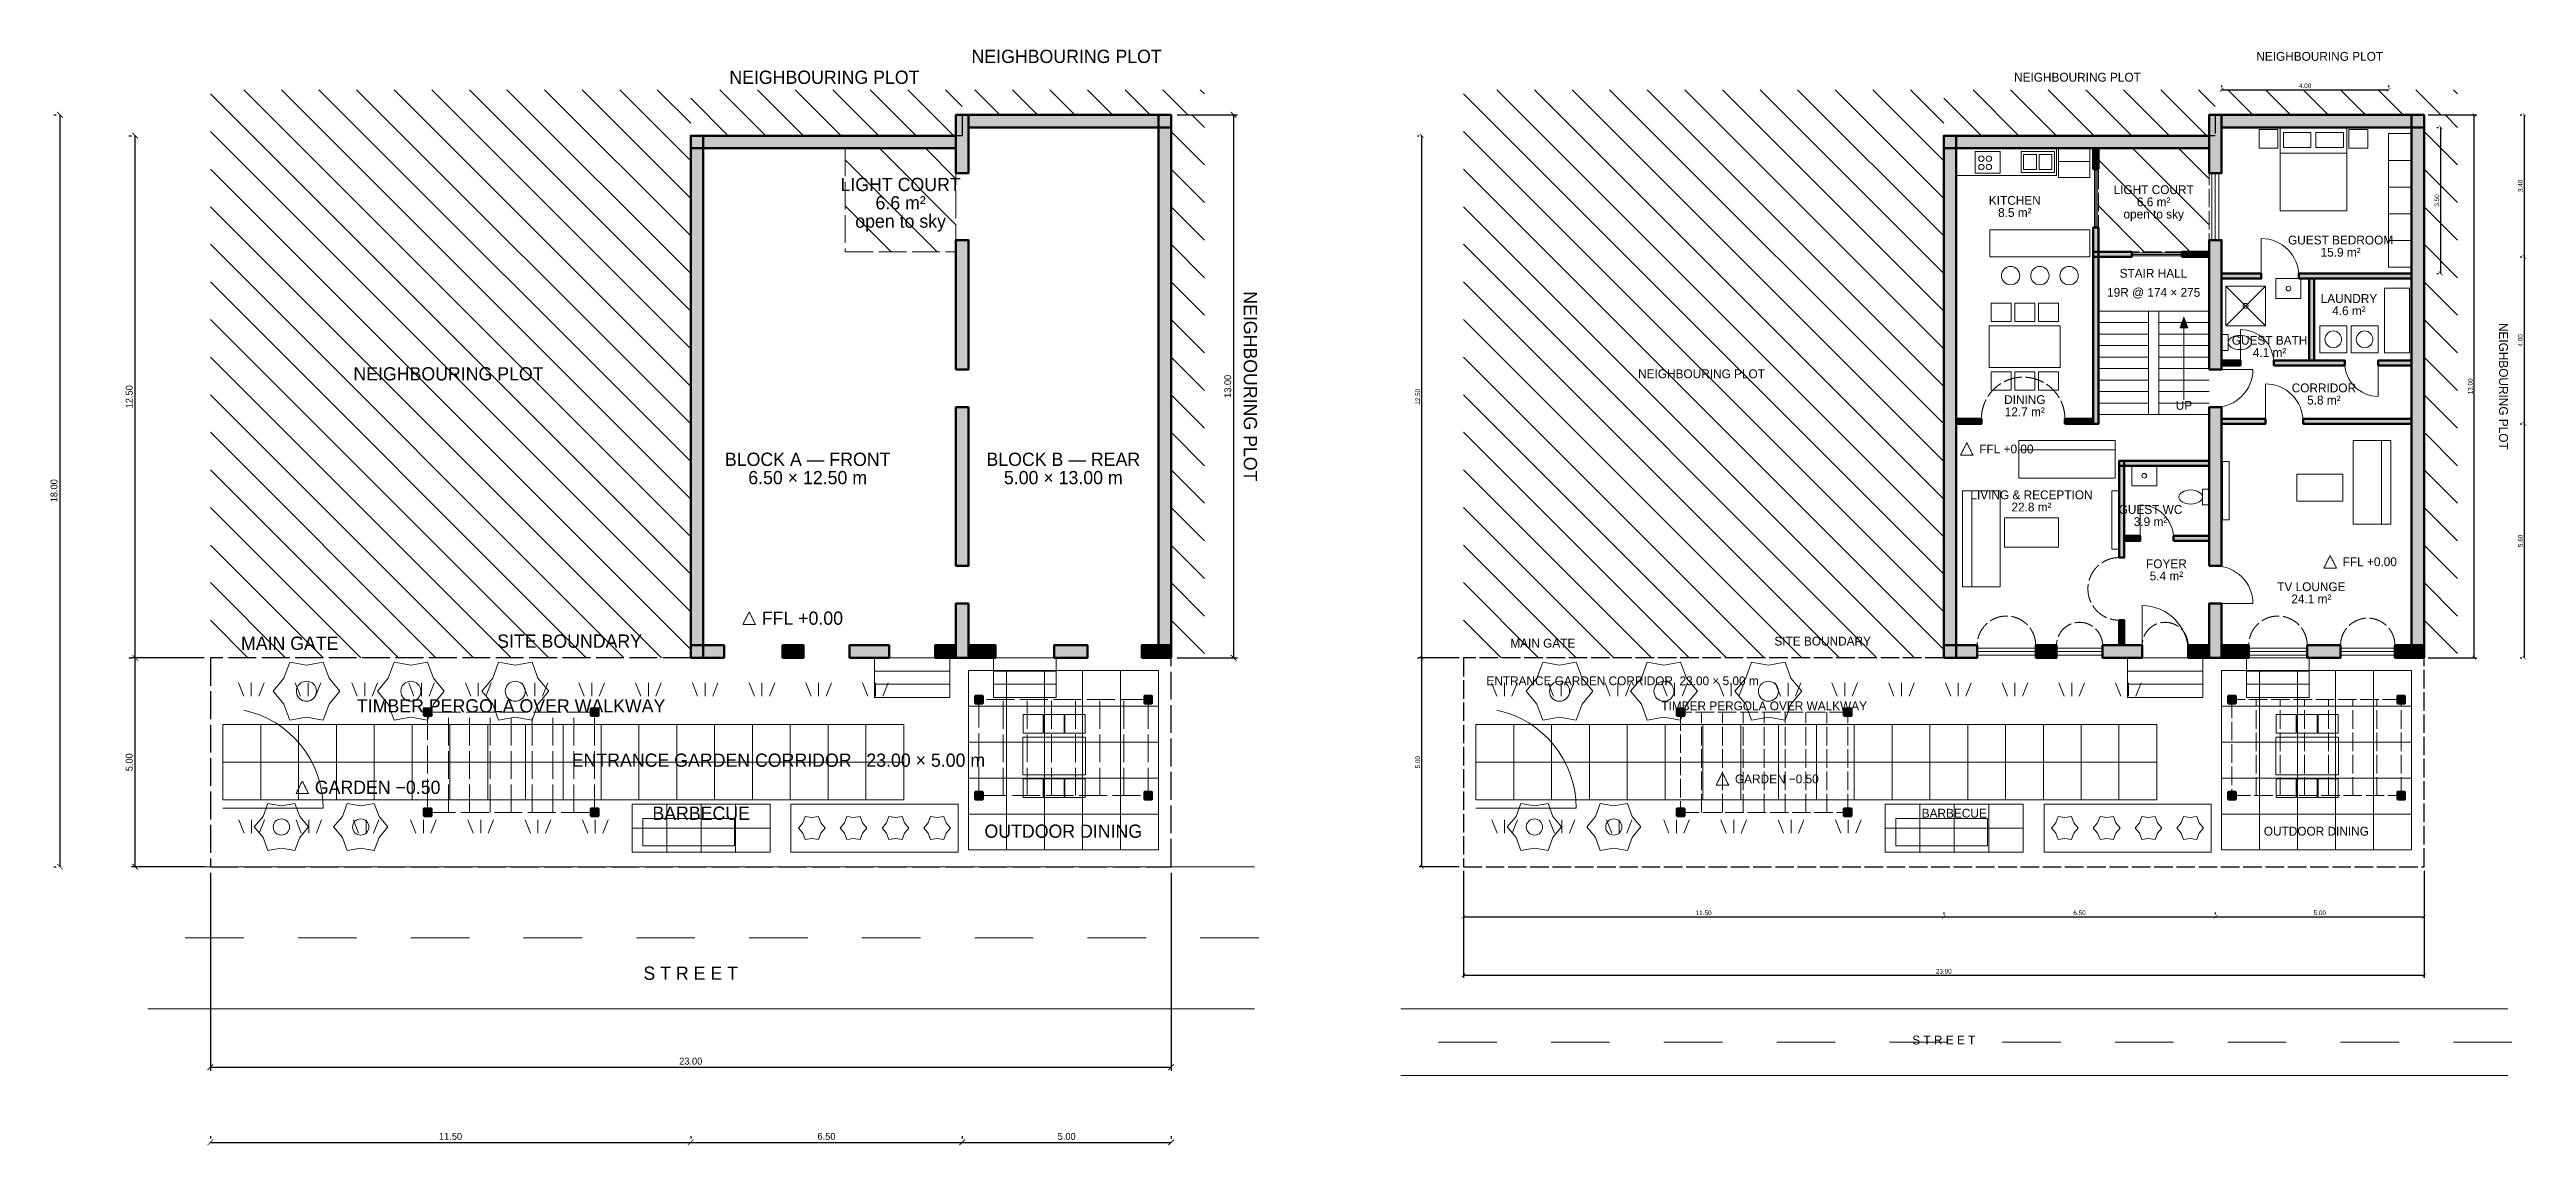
# Model space of a CAD drawing. Header units: millimetres. Extents: x -3851 to 116350, y -6675 to 19563.
# Drawn here: x -3851 to 55450, y -6675 to 19563 of the extents above; entities that cross this region are included whole.
import ezdxf
from ezdxf.enums import TextEntityAlignment as Align

# ---------------------------------------------------------------- set-up
doc = ezdxf.new("R2010")
doc.units = ezdxf.units.MM
doc.header["$LTSCALE"] = 20
doc.linetypes.add('DASHDOT', pattern=[3.556, 2.54, -0.508, 0, -0.508])
doc.linetypes.add('DASHED', pattern=[1.524, 1.27, -0.254])
for name, color, linetype, lineweight in [('A-ANNO-DIMS-00', 5, 'CONTINUOUS', 13), ('A-ANNO-DIMS-SITE', 5, 'CONTINUOUS', 13), ('A-ANNO-PATT-00', 8, 'CONTINUOUS', 9), ('A-ANNO-PATT-SITE', 8, 'CONTINUOUS', 9), ('A-ANNO-SYMB-00', 5, 'DASHED', 13), ('A-ANNO-SYMB-SITE', 5, 'DASHED', 13), ('A-ANNO-TEXT-00', 7, 'CONTINUOUS', 13), ('A-ANNO-TEXT-SITE', 7, 'CONTINUOUS', 13), ('A-DOOR-00', 3, 'CONTINUOUS', 18), ('A-EQPM-00', 6, 'CONTINUOUS', 13), ('A-FLOR-STRS-00', 2, 'CONTINUOUS', 18), ('A-FLOR-STRS-SITE', 2, 'CONTINUOUS', 18), ('A-FURN-00', 6, 'CONTINUOUS', 13), ('A-FURN-SITE', 6, 'CONTINUOUS', 13), ('A-GLAZ-00', 4, 'CONTINUOUS', 18), ('A-WALL-00', 7, 'CONTINUOUS', 50), ('A-WALL-PATT-00', 7, 'CONTINUOUS', 9), ('A-WALL-PATT-SITE', 7, 'CONTINUOUS', 9), ('A-WALL-SITE', 7, 'CONTINUOUS', 50), ('G-ANNO-BNDY-00', 1, 'DASHDOT', 25), ('G-ANNO-BNDY-SITE', 1, 'DASHDOT', 25), ('L-PLNT-00', 3, 'CONTINUOUS', 13), ('L-PLNT-SITE', 3, 'CONTINUOUS', 13), ('L-SITE-00', 3, 'CONTINUOUS', 18), ('L-SITE-SITE', 3, 'CONTINUOUS', 18)]:
    doc.layers.add(name, color=color, linetype=linetype, lineweight=lineweight)
doc.dimstyles.new('ARCH', dxfattribs={"dimtxt": 2.2, "dimasz": 1.8, "dimexe": 1.2, "dimexo": 2, "dimgap": 0.8, "dimtad": 1, "dimlfac": 0.001, "dimblk": 'ARCHTICK', "dimcen": 2.5, "dimazin": 3, "dimtfac": 1, "dimtmove": 0, "dimatfit": 3})

msp = doc.modelspace()

# ---------------------------------------------------------------- texts
at = {"layer": 'A-ANNO-TEXT-00'}
for s, height, p in [('NEIGHBOURING PLOT', 211.66667, (44700, 18900)), ('NEIGHBOURING PLOT', 211.66667, (50500, 19400)), ('KITCHEN', 211.6667, (43200, 15952.235)), ('LIGHT COURT', 211.66667, (46525, 16208.285)), ('6.6 m²', 211.6667, (46525, 15916.185)), ('8.5 m²', 211.6667, (43200, 15660.135)), ('open to sky', 211.66667, (46525, 15624.085)), ('GUEST BEDROOM', 211.66667, (51000, 15002.235)), ('STAIR HALL', 211.6667, (46520, 14206.185)), ('15.9 m²', 211.6667, (51000, 14710.135)), ('LAUNDRY', 211.6667, (51200, 13602.235)), ('4.6 m²', 211.6667, (51200, 13310.135)), ('GUEST BATH', 211.6667, (49300, 12602.235)), ('NEIGHBOURING PLOT', 211.66667, (35700, 11800)), ('4.1 m²', 211.6667, (49300, 12310.135)), ('DINING', 211.6667, (43440, 11182.235)), ('CORRIDOR', 211.6667, (50600, 11462.235)), ('5.8 m²', 211.6667, (50600, 11170.135)), ('12.7 m²', 211.6667, (43440, 10890.135)), ('LIVING & RECEPTION', 211.66667, (43600, 8902.235)), ('22.8 m²', 211.6667, (43600, 8610.135)), ('GUEST WC', 211.6667, (46450, 8552.235)), ('3.9 m²', 211.6667, (46450, 8260.135)), ('FOYER', 211.6667, (46830, 7252.235)), ('5.4 m²', 211.6667, (46830, 6960.135)), ('TV LOUNGE', 211.6667, (50300, 6702.235)), ('24.1 m²', 211.6667, (50300, 6410.135)), ('SITE BOUNDARY', 211.66667, (38600, 5400))]:
    msp.add_text(s, height=height, dxfattribs=at).set_placement(p, align=Align.MIDDLE_CENTER)
msp.add_text('NEIGHBOURING PLOT', height=211.66667, rotation=-90, dxfattribs=at).set_placement((54900, 11500), align=Align.MIDDLE_CENTER)
for s, height, p in [('FFL +0.00', 211.6667, (42350, 10000)), ('FFL +0.00', 211.6667, (51050, 7300)), ('ENTRANCE GARDEN CORRIDOR  23.00 × 5.00 m', 211.66667, (30550, 4450)), ('GARDEN −0.50', 211.66667, (36500, 2100))]:
    msp.add_text(s, height=height, dxfattribs=at).set_placement(p, align=Align.MIDDLE_LEFT)
at = {"layer": 'A-ANNO-TEXT-SITE'}
for s, p in [('NEIGHBOURING PLOT', (14700, 18900)), ('NEIGHBOURING PLOT', (20500, 19400)), ('LIGHT COURT', (16525, 16332.428)), ('6.6 m²', (16525, 15894.278)), ('open to sky', (16525, 15456.128)), ('NEIGHBOURING PLOT', (5700, 11800)), ('BLOCK A — FRONT', (14300, 9753.353)), ('BLOCK B — REAR', (20420, 9753.353)), ('6.50 × 12.50 m', (14300, 9315.202)), ('5.00 × 13.00 m', (20420, 9315.202)), ('SITE BOUNDARY', (8600, 5400)), ('ENTRANCE GARDEN CORRIDOR   23.00 × 5.00 m', (13600, 2550))]:
    msp.add_text(s, height=317.5, dxfattribs=at).set_placement(p, align=Align.MIDDLE_CENTER)
msp.add_text('NEIGHBOURING PLOT', height=317.5, rotation=-90, dxfattribs=at).set_placement((24900, 11500), align=Align.MIDDLE_CENTER)
for s, p in [('FFL +0.00', (13200, 5950)), ('GARDEN −0.50', (2500, 1900))]:
    msp.add_text(s, height=317.5, dxfattribs=at).set_placement(p, align=Align.MIDDLE_LEFT)
at = {"layer": 'A-FLOR-STRS-00'}
for s, height, p in [('19R @ 174 × 275', 211.66667, (46525, 13750)), ('UP', 211.6667, (47250, 11045))]:
    msp.add_text(s, height=height, dxfattribs=at).set_placement(p, align=Align.MIDDLE_CENTER)
at = {"layer": 'L-SITE-00'}
for s, height, p in [('MAIN GATE', 211.6667, (31900, 5350)), ('TIMBER PERGOLA OVER WALKWAY', 211.66667, (37200, 3850)), ('BARBECUE', 211.6667, (41750, 1280)), ('OUTDOOR DINING', 211.66667, (50420, 850)), ('S T R E E T', 211.66667, (41500, -4150))]:
    msp.add_text(s, height=height, dxfattribs=at).set_placement(p, align=Align.MIDDLE_CENTER)
at = {"layer": 'L-SITE-SITE'}
for s, p in [('MAIN GATE', (1900, 5350)), ('TIMBER PERGOLA OVER WALKWAY', (7200, 3850)), ('BARBECUE', (11750, 1280)), ('OUTDOOR DINING', (20420, 850)), ('S T R E E T', (11500, -2550))]:
    msp.add_text(s, height=317.5, dxfattribs=at).set_placement(p, align=Align.MIDDLE_CENTER)

# ---------------------------------------------------------------- blocks, each defined once
blk = doc.blocks.new('_ARCHTICK')
at = {"color": 0, "linetype": 'BYBLOCK', "const_width": 0.15}
blk.add_lwpolyline([(-0.5, -0.5), (0.5, 0.5)], dxfattribs=at)

# ---------------------------------------------------------------- dimensions: what is measured, and where the dimension line sits
at = {"layer": 'A-ANNO-DIMS-00'}
for base, p1, p2, text in [((48150, 18600), (48150, 18600), (52150, 18600), '4.00'), ((30000, -2600), (30000, 0), (53000, 0), '23.00'), ((30000, -1200), (30000, -1200), (41500, -1200), '11.50'), ((41500, -1200), (41500, -1200), (48000, -1200), '6.50'), ((48000, -1200), (48000, -1200), (53000, -1200), '5.00')]:
    msp.add_linear_dim(base=base, p1=p1, p2=p2, text=text, dimstyle='ARCH', override={"dimscale": 50}, dxfattribs=at).render()
for base, p1, p2, text in [((54200, 5000), (53000, 5000), (53000, 18000), '13.00'), ((55400, 14600), (55400, 14600), (55400, 18000), '3.40'), ((29000, 5000), (29000, 5000), (29000, 17500), '12.50'), ((53400, 14200), (53400, 14200), (53400, 17700), '3.50'), ((55400, 10600), (55400, 10600), (55400, 14600), '4.00'), ((55400, 5000), (55400, 5000), (55400, 10600), '5.60'), ((29000, 0), (30000, 0), (30000, 5000), '5.00')]:
    msp.add_linear_dim(base=base, p1=p1, p2=p2, angle=90, text=text, dimstyle='ARCH', override={"dimscale": 50}, dxfattribs=at).render()
at = {"layer": 'A-ANNO-DIMS-SITE'}
for base, p1, p2, text in [((-3600, 0), (-3600, 0), (-3600, 18000), '18.00'), ((24500, 5000), (23000, 5000), (23000, 18000), '13.00'), ((-1800, 5000), (-1800, 5000), (-1800, 17500), '12.50'), ((-1800, 0), (0, 0), (0, 5000), '5.00')]:
    msp.add_linear_dim(base=base, p1=p1, p2=p2, angle=90, text=text, dimstyle='ARCH', override={"dimscale": 75}, dxfattribs=at).render()
for base, p1, p2, text in [((0, -4800), (0, 0), (23000, 0), '23.00'), ((0, -6600), (0, -6600), (11500, -6600), '11.50'), ((11500, -6600), (11500, -6600), (18000, -6600), '6.50'), ((18000, -6600), (18000, -6600), (23000, -6600), '5.00')]:
    msp.add_linear_dim(base=base, p1=p1, p2=p2, text=text, dimstyle='ARCH', override={"dimscale": 75}, dxfattribs=at).render()

# ---------------------------------------------------------------- hatches: boundary and pattern name
at = {"layer": 'A-ANNO-PATT-00'}
msp.add_hatch(color=7, dxfattribs=at).paths.add_polyline_path([(47250, 13160), (47160, 12900), (47340, 12900)])
at = {"layer": 'A-WALL-PATT-00'}
for points in [[(47850, 16600), (48150, 16600), (48150, 18000), (47850, 18000)], [(48150, 17700), (53000, 17700), (53000, 18000), (48150, 18000)], [(52700, 5000), (53000, 5000), (53000, 18000), (52700, 18000)], [(41500, 5000), (41800, 5000), (41800, 17500), (41500, 17500)], [(41500, 17200), (47850, 17200), (47850, 17500), (41500, 17500)], [(45080, 16700), (45200, 16700), (45200, 17200), (45080, 17200)], [(45080, 10600), (45200, 10600), (45200, 15300), (45080, 15300)], [(47850, 11900), (48150, 11900), (48150, 15000), (47850, 15000)], [(45080, 14600), (46000, 14600), (46000, 14720), (45080, 14720)], [(47200, 14600), (47850, 14600), (47850, 14720), (47200, 14720)], [(48150, 14080), (49100, 14080), (49100, 14200), (48150, 14200)], [(50000, 14080), (52700, 14080), (52700, 14200), (50000, 14200)], [(50250, 12120), (50370, 12120), (50370, 14080), (50250, 14080)], [(48150, 12000), (48600, 12000), (48600, 12120), (48150, 12120)], [(49400, 12000), (51100, 12000), (51100, 12120), (49400, 12120)], [(51900, 12000), (52700, 12000), (52700, 12120), (51900, 12120)], [(41800, 10600), (42400, 10600), (42400, 10720), (41800, 10720)], [(44400, 10600), (45080, 10600), (45080, 10720), (44400, 10720)], [(47850, 7200), (48150, 7200), (48150, 11000), (47850, 11000)], [(48150, 10600), (49200, 10600), (49200, 10720), (48150, 10720)], [(50100, 10600), (52700, 10600), (52700, 10720), (50100, 10720)], [(45700, 7400), (45820, 7400), (45820, 9720), (45700, 9720)], [(45700, 9600), (47850, 9600), (47850, 9720), (45700, 9720)], [(45820, 7800), (46200, 7800), (46200, 7920), (45820, 7920)], [(47000, 7800), (47850, 7800), (47850, 7920), (47000, 7920)], [(47850, 5000), (48150, 5000), (48150, 6300), (47850, 6300)], [(45700, 5300), (45820, 5300), (45820, 5900), (45700, 5900)], [(41500, 5000), (42300, 5000), (42300, 5300), (41500, 5300)], [(43700, 5000), (44200, 5000), (44200, 5300), (43700, 5300)], [(45300, 5000), (46250, 5000), (46250, 5300), (45300, 5300)], [(47350, 5000), (47850, 5000), (47850, 5300), (47350, 5300)], [(48150, 5000), (48800, 5000), (48800, 5300), (48150, 5300)], [(50200, 5000), (51000, 5000), (51000, 5300), (50200, 5300)], [(52300, 5000), (53000, 5000), (53000, 5300), (52300, 5300)], [(35110, 3610), (35290, 3610), (35290, 3790), (35110, 3790)], [(39110, 3610), (39290, 3610), (39290, 3790), (39110, 3790)], [(48310, 3910), (48490, 3910), (48490, 4090), (48310, 4090)], [(52360, 3910), (52540, 3910), (52540, 4090), (52360, 4090)], [(48310, 1610), (48490, 1610), (48490, 1790), (48310, 1790)], [(52360, 1610), (52540, 1610), (52540, 1790), (52360, 1790)], [(35110, 1210), (35290, 1210), (35290, 1390), (35110, 1390)], [(39110, 1210), (39290, 1210), (39290, 1390), (39110, 1390)]]:
    msp.add_hatch(color=7, dxfattribs=at).paths.add_polyline_path(points)
at = {"layer": 'A-WALL-PATT-SITE'}
for points in [[(17850, 16600), (18150, 16600), (18150, 18000), (17850, 18000)], [(18150, 17700), (23000, 17700), (23000, 18000), (18150, 18000)], [(22700, 5000), (23000, 5000), (23000, 18000), (22700, 18000)], [(11500, 5000), (11800, 5000), (11800, 17500), (11500, 17500)], [(11500, 17200), (17850, 17200), (17850, 17500), (11500, 17500)], [(17850, 11900), (18150, 11900), (18150, 15000), (17850, 15000)], [(17850, 7200), (18150, 7200), (18150, 11000), (17850, 11000)], [(17850, 5000), (18150, 5000), (18150, 6300), (17850, 6300)], [(11500, 5000), (12300, 5000), (12300, 5300), (11500, 5300)], [(13700, 5000), (14200, 5000), (14200, 5300), (13700, 5300)], [(15300, 5000), (16250, 5000), (16250, 5300), (15300, 5300)], [(17350, 5000), (17850, 5000), (17850, 5300), (17350, 5300)], [(18150, 5000), (18800, 5000), (18800, 5300), (18150, 5300)], [(20200, 5000), (21000, 5000), (21000, 5300), (20200, 5300)], [(22300, 5000), (23000, 5000), (23000, 5300), (22300, 5300)], [(5110, 3610), (5290, 3610), (5290, 3790), (5110, 3790)], [(9110, 3610), (9290, 3610), (9290, 3790), (9110, 3790)], [(18310, 3910), (18490, 3910), (18490, 4090), (18310, 4090)], [(22360, 3910), (22540, 3910), (22540, 4090), (22360, 4090)], [(18310, 1610), (18490, 1610), (18490, 1790), (18310, 1790)], [(22360, 1610), (22540, 1610), (22540, 1790), (22360, 1790)], [(5110, 1210), (5290, 1210), (5290, 1390), (5110, 1390)], [(9110, 1210), (9290, 1210), (9290, 1390), (9110, 1390)]]:
    msp.add_hatch(color=7, dxfattribs=at).paths.add_polyline_path(points)

# ---------------------------------------------------------------- linework, layer by layer
at = {"layer": 'A-ANNO-PATT-00'}
for p, q in [((41500, 7000), (30000, 18500)), ((41500, 7900), (30800, 18600)), ((41500, 8800), (31700, 18600)), ((41500, 9700), (32600, 18600)), ((41500, 10600), (33500, 18600)), ((41500, 11500), (34400, 18600)), ((41500, 12400), (35300, 18600)), ((41500, 13300), (36200, 18600)), ((41500, 14200), (37100, 18600)), ((41500, 15100), (38000, 18600)), ((41500, 16000), (38900, 18600)), ((41500, 16900), (39800, 18600)), ((41500, 17800), (40700, 18600)), ((42400, 17500), (41500, 18400)), ((43300, 17500), (42200, 18600)), ((44200, 17500), (43100, 18600)), ((45100, 17500), (44000, 18600)), ((46000, 17500), (44900, 18600)), ((46900, 17500), (45800, 18600)), ((47800, 17500), (46700, 18600)), ((48000, 18200), (47600, 18600)), ((48900, 18000), (48300, 18600)), ((49800, 18000), (49200, 18600)), ((50700, 18000), (50100, 18600)), ((51600, 18000), (51000, 18600)), ((52500, 18000), (51900, 18600)), ((53400, 18000), (52800, 18600)), ((53800, 18500), (53700, 18600)), ((48000, 18000), (48000, 18000)), ((53800, 17700), (53500, 18000)), ((41500, 6100), (30000, 17600)), ((41500, 17500), (41500, 17500)), ((47850, 15370), (46020, 17200)), ((47850, 16470), (47120, 17200)), ((53800, 16800), (53000, 17600)), ((41500, 5200), (30000, 16700)), ((47400, 14720), (45200, 16920)), ((53800, 15900), (53000, 16700)), ((40800, 5000), (30000, 15800)), ((46300, 14720), (45200, 15820)), ((53800, 15000), (53000, 15800)), ((39900, 5000), (30000, 14900)), ((53800, 14100), (53000, 14900)), ((45200, 14720), (45200, 14720)), ((39000, 5000), (30000, 14000)), ((53800, 13200), (53000, 14000)), ((38100, 5000), (30000, 13100)), ((53800, 12300), (53000, 13100)), ((37200, 5000), (30000, 12200)), ((53800, 11400), (53000, 12200)), ((36300, 5000), (30000, 11300)), ((53800, 10500), (53000, 11300)), ((35400, 5000), (30000, 10400)), ((53800, 9600), (53000, 10400)), ((34500, 5000), (30000, 9500)), ((53800, 8700), (53000, 9500)), ((33600, 5000), (30000, 8600)), ((53800, 7800), (53000, 8600)), ((32700, 5000), (30000, 7700)), ((53800, 6900), (53000, 7700)), ((31800, 5000), (30000, 6800)), ((53800, 6000), (53000, 6800)), ((30900, 5000), (30000, 5900)), ((53800, 5100), (53000, 5900)), ((30000, 5000), (30000, 5000)), ((53000, 5000), (53000, 5000))]:
    msp.add_line(p, q, dxfattribs=at)
at = {"layer": 'A-ANNO-PATT-00', "linetype": 'DASHED', "ltscale": 17.5}
msp.add_lwpolyline([(45200, 14720), (47850, 14720), (47850, 17200), (45200, 17200)], close=True, dxfattribs=at)
at = {"layer": 'A-ANNO-PATT-SITE'}
for p, q in [((11500, 7000), (0, 18500)), ((11500, 7900), (800, 18600)), ((11500, 8800), (1700, 18600)), ((11500, 9700), (2600, 18600)), ((11500, 10600), (3500, 18600)), ((11500, 11500), (4400, 18600)), ((11500, 12400), (5300, 18600)), ((11500, 13300), (6200, 18600)), ((11500, 14200), (7100, 18600)), ((11500, 15100), (8000, 18600)), ((11500, 16000), (8900, 18600)), ((11500, 16900), (9800, 18600)), ((11500, 17800), (10700, 18600)), ((12400, 17500), (11500, 18400)), ((13300, 17500), (12200, 18600)), ((14200, 17500), (13100, 18600)), ((15100, 17500), (14000, 18600)), ((16000, 17500), (14900, 18600)), ((16900, 17500), (15800, 18600)), ((17800, 17500), (16700, 18600)), ((18000, 18200), (17600, 18600)), ((18900, 18000), (18300, 18600)), ((19800, 18000), (19200, 18600)), ((20700, 18000), (20100, 18600)), ((21600, 18000), (21000, 18600)), ((22500, 18000), (21900, 18600)), ((23400, 18000), (22800, 18600)), ((23800, 18500), (23700, 18600)), ((18000, 18000), (18000, 18000)), ((23800, 17700), (23500, 18000)), ((11500, 6100), (0, 17600)), ((11500, 17500), (11500, 17500)), ((17850, 15370), (16020, 17200)), ((17850, 16470), (17120, 17200)), ((23800, 16800), (23000, 17600)), ((11500, 5200), (0, 16700)), ((17400, 14720), (15200, 16920)), ((23800, 15900), (23000, 16700)), ((10800, 5000), (0, 15800)), ((16300, 14720), (15200, 15820)), ((23800, 15000), (23000, 15800)), ((9900, 5000), (0, 14900)), ((23800, 14100), (23000, 14900)), ((15200, 14720), (15200, 14720)), ((9000, 5000), (0, 14000)), ((23800, 13200), (23000, 14000)), ((8100, 5000), (0, 13100)), ((23800, 12300), (23000, 13100)), ((7200, 5000), (0, 12200)), ((23800, 11400), (23000, 12200)), ((6300, 5000), (0, 11300)), ((23800, 10500), (23000, 11300)), ((5400, 5000), (0, 10400)), ((23800, 9600), (23000, 10400)), ((4500, 5000), (0, 9500)), ((23800, 8700), (23000, 9500)), ((3600, 5000), (0, 8600)), ((23800, 7800), (23000, 8600)), ((2700, 5000), (0, 7700)), ((23800, 6900), (23000, 7700)), ((1800, 5000), (0, 6800)), ((23800, 6000), (23000, 6800)), ((900, 5000), (0, 5900)), ((23800, 5100), (23000, 5900)), ((0, 5000), (0, 5000)), ((23000, 5000), (23000, 5000))]:
    msp.add_line(p, q, dxfattribs=at)
at = {"layer": 'A-ANNO-PATT-SITE', "linetype": 'DASHED', "ltscale": 26.25}
msp.add_lwpolyline([(15200, 14720), (17850, 14720), (17850, 17200), (15200, 17200)], close=True, dxfattribs=at)
at = {"layer": 'A-ANNO-SYMB-00'}
for points in [[(42050, 10150), (41900, 9850), (42200, 9850)], [(50750, 7450), (50600, 7150), (50900, 7150)], [(36200, 2250), (36050, 1950), (36350, 1950)]]:
    msp.add_lwpolyline(points, close=True, dxfattribs=at)
at = {"layer": 'A-ANNO-SYMB-00', "linetype": 'DASHED', "ltscale": 17.5}
for centre, radius, start, end in [((43400, 10720), 1000, 0, 180), ((45700, 6650), 750, 90, 270), ((43000, 5300), 700, 0, 180), ((49500, 5300), 700, 0, 180), ((51650, 5300), 650, 0, 180), ((44750, 5300), 550, 0, 180), ((46800, 5300), 550, 0, 180)]:
    msp.add_arc(centre, radius, start, end, dxfattribs=at)
at = {"layer": 'A-ANNO-SYMB-SITE'}
for points in [[(12900, 6100), (12750, 5800), (13050, 5800)], [(2200, 2050), (2050, 1750), (2350, 1750)]]:
    msp.add_lwpolyline(points, close=True, dxfattribs=at)
at = {"layer": 'A-DOOR-00'}
for p, q in [((49100, 14140), (49100, 15040)), ((49100, 14080), (49100, 14200)), ((50000, 14080), (50000, 14200)), ((48600, 12060), (48600, 12860)), ((47850, 11900), (48150, 11900)), ((48000, 11900), (48900, 11900)), ((48600, 12000), (48600, 12120)), ((49400, 12000), (49400, 12120)), ((51100, 12000), (51100, 12120)), ((51900, 12000), (51900, 12120)), ((51900, 12060), (51900, 11260)), ((49200, 10660), (49200, 11560)), ((42400, 10600), (42400, 10720)), ((44400, 10600), (44400, 10720)), ((47850, 11000), (48150, 11000)), ((49200, 10600), (49200, 10720)), ((50100, 10600), (50100, 10720)), ((46200, 7860), (46200, 8660)), ((46200, 7800), (46200, 7920)), ((47000, 7800), (47000, 7920)), ((45700, 7400), (45820, 7400)), ((47850, 7200), (48150, 7200)), ((46250, 5150), (46250, 6250)), ((47850, 6300), (48150, 6300)), ((48000, 6300), (48900, 6300)), ((45700, 5900), (45820, 5900)), ((46250, 5000), (46250, 5300)), ((47350, 5000), (47350, 5300))]:
    msp.add_line(p, q, dxfattribs=at)
for centre, radius, start, end in [((49100, 14140), 900, 0, 90), ((48600, 12060), 800, 0, 90), ((48000, 11900), 900, -90, 0), ((51900, 12060), 800, -180, -90), ((49200, 10660), 900, 0, 90), ((46200, 7860), 800, 0, 90), ((48000, 6300), 900, 0, 90), ((46250, 5150), 1100, 0, 90)]:
    msp.add_arc(centre, radius, start, end, dxfattribs=at)
at = {"layer": 'A-EQPM-00'}
for p, q in [((48250, 12950), (49200, 13900)), ((49200, 12950), (48250, 13900))]:
    msp.add_line(p, q, dxfattribs=at)
for points in [[(43350, 16620), (44150, 16620), (44150, 17120), (43350, 17120)], [(43410, 16690), (43720, 16690), (43720, 17050), (43410, 17050)], [(43780, 16690), (44090, 16690), (44090, 17050), (43780, 17050)], [(48250, 12950), (49200, 12950), (49200, 13900), (48250, 13900)], [(49450, 13600), (50050, 13600), (50050, 14080), (49450, 14080)], [(48150, 12360), (48310, 12360), (48310, 12740), (48150, 12740)], [(46000, 9120), (46600, 9120), (46600, 9600), (46000, 9600)], [(47690, 8660), (47850, 8660), (47850, 9040), (47690, 9040)]]:
    msp.add_lwpolyline(points, close=True, dxfattribs=at)
for centre, radius in [((49750, 13840), 55), ((48725, 13425), 60), ((46300, 9360), 55)]:
    msp.add_circle(centre, radius, dxfattribs=at)
for centre in [(48590, 12550), (47410, 8850)]:
    msp.add_ellipse(centre, major_axis=(280, 0), ratio=0.607142857, dxfattribs=at)
at = {"layer": 'A-FLOR-STRS-00'}
for p, q in [((45200, 13300), (47850, 13300)), ((45200, 13300), (46400, 13300)), ((46400, 10825), (46400, 13300)), ((46650, 13300), (47850, 13300)), ((46650, 10825), (46650, 13300)), ((45200, 13025), (46400, 13025)), ((45200, 12750), (46400, 12750)), ((45200, 12475), (46400, 12475)), ((46650, 13025), (47850, 13025)), ((46650, 12750), (47850, 12750)), ((46650, 12475), (47850, 12475)), ((47250, 11175), (47250, 13000)), ((45200, 12200), (46400, 12200)), ((45200, 11925), (46400, 11925)), ((46650, 12200), (47850, 12200)), ((46650, 11925), (47850, 11925)), ((45200, 11650), (46400, 11650)), ((45200, 11375), (46400, 11375)), ((46650, 11650), (47850, 11650)), ((46650, 11375), (47850, 11375)), ((45200, 11100), (46400, 11100)), ((45200, 10825), (46400, 10825)), ((46650, 11100), (47850, 11100)), ((46650, 10825), (47850, 10825)), ((45900, 5000), (47700, 5000)), ((48750, 5000), (50250, 5000)), ((45900, 4683.333), (47700, 4683.333)), ((45900, 4366.667), (47700, 4366.667)), ((48750, 4683.333), (50250, 4683.333)), ((48750, 4366.667), (50250, 4366.667))]:
    msp.add_line(p, q, dxfattribs=at)
for points in [[(46400, 10825), (46650, 10825), (46650, 13300), (46400, 13300)], [(47250, 13160), (47160, 12900), (47340, 12900)], [(45900, 4050), (47700, 4050), (47700, 5000), (45900, 5000)], [(48750, 4050), (50250, 4050), (50250, 5000), (48750, 5000)]]:
    msp.add_lwpolyline(points, close=True, dxfattribs=at)
at = {"layer": 'A-FLOR-STRS-SITE'}
for p, q in [((15900, 5000), (17700, 5000)), ((18750, 5000), (20250, 5000)), ((15900, 4683.333), (17700, 4683.333)), ((15900, 4366.667), (17700, 4366.667)), ((18750, 4683.333), (20250, 4683.333)), ((18750, 4366.667), (20250, 4366.667))]:
    msp.add_line(p, q, dxfattribs=at)
for points in [[(15900, 4050), (17700, 4050), (17700, 5000), (15900, 5000)], [(18750, 4050), (20250, 4050), (20250, 5000), (18750, 5000)]]:
    msp.add_lwpolyline(points, close=True, dxfattribs=at)
at = {"layer": 'A-FURN-00'}
for p, q in [((44250, 16885), (45000, 16885)), ((49550, 17080), (51150, 17080)), ((52150, 16910), (52700, 16910)), ((52150, 16270), (52700, 16270)), ((52150, 15630), (52700, 15630)), ((52150, 14990), (52700, 14990))]:
    msp.add_line(p, q, dxfattribs=at)
for points in [[(41800, 16550), (44200, 16550), (44200, 17200), (41800, 17200)], [(44250, 16500), (45000, 16500), (45000, 17200), (44250, 17200)], [(49050, 17200), (49500, 17200), (49500, 17650), (49050, 17650)], [(49550, 15700), (51150, 15700), (51150, 17700), (49550, 17700)], [(49630, 17220), (50290, 17220), (50290, 17580), (49630, 17580)], [(50410, 17220), (51070, 17220), (51070, 17580), (50410, 17580)], [(51200, 17200), (51650, 17200), (51650, 17650), (51200, 17650)], [(52150, 14350), (52700, 14350), (52700, 17550), (52150, 17550)], [(42250, 16600), (42850, 16600), (42850, 17120), (42250, 17120)], [(42600, 14600), (45000, 14600), (45000, 15250), (42600, 15250)], [(52050, 12300), (52650, 12300), (52650, 13850), (52050, 13850)], [(42633.333, 13050), (43113.333, 13050), (43113.333, 13490), (42633.333, 13490)], [(43200, 13050), (43680, 13050), (43680, 13490), (43200, 13490)], [(43766.667, 13050), (44246.667, 13050), (44246.667, 13490), (43766.667, 13490)], [(42590, 11950), (44290, 11950), (44290, 12950), (42590, 12950)], [(50500, 12300), (51150, 12300), (51150, 12950), (50500, 12950)], [(51250, 12300), (51900, 12300), (51900, 12950), (51250, 12950)], [(42633.333, 11410), (43113.333, 11410), (43113.333, 11850), (42633.333, 11850)], [(43200, 11410), (43680, 11410), (43680, 11850), (43200, 11850)], [(43766.667, 11410), (44246.667, 11410), (44246.667, 11850), (43766.667, 11850)], [(43300, 9300), (45600, 9300), (45600, 10200), (43300, 10200)], [(43300, 9980), (45600, 9980), (45600, 10200), (43300, 10200)], [(51300, 8200), (52200, 8200), (52200, 10200), (51300, 10200)], [(51980, 8200), (52200, 8200), (52200, 10200), (51980, 10200)], [(48170, 8300), (48330, 8300), (48330, 9700), (48170, 9700)], [(41950, 6700), (42850, 6700), (42850, 9000), (41950, 9000)], [(41950, 6700), (42170, 6700), (42170, 9000), (41950, 9000)], [(45520, 7600), (45680, 7600), (45680, 9000), (45520, 9000)], [(49950, 8750), (51050, 8750), (51050, 9400), (49950, 9400)], [(42950, 7650), (44250, 7650), (44250, 8350), (42950, 8350)], [(49460, 3200), (49940, 3200), (49940, 3640), (49460, 3640)], [(49960, 3200), (50440, 3200), (50440, 3640), (49960, 3640)], [(50460, 3200), (50940, 3200), (50940, 3640), (50460, 3640)], [(49450, 2200), (50950, 2200), (50950, 3100), (49450, 3100)], [(49460, 1660), (49940, 1660), (49940, 2100), (49460, 2100)], [(49960, 1660), (50440, 1660), (50440, 2100), (49960, 2100)], [(50460, 1660), (50940, 1660), (50940, 2100), (50460, 2100)], [(40350, 500), (42550, 500), (42550, 1150), (40350, 1150)]]:
    msp.add_lwpolyline(points, close=True, dxfattribs=at)
for centre, radius in [((42400, 16950), 65), ((42400, 16750), 65), ((42580, 16950), 65), ((42580, 16750), 65), ((43100, 14150), 220), ((43800, 14150), 220), ((44500, 14150), 220), ((50825, 12625), 200), ((51575, 12625), 200)]:
    msp.add_circle(centre, radius, dxfattribs=at)
at = {"layer": 'A-FURN-SITE'}
for points in [[(19460, 3200), (19940, 3200), (19940, 3640), (19460, 3640)], [(19960, 3200), (20440, 3200), (20440, 3640), (19960, 3640)], [(20460, 3200), (20940, 3200), (20940, 3640), (20460, 3640)], [(19450, 2200), (20950, 2200), (20950, 3100), (19450, 3100)], [(19460, 1660), (19940, 1660), (19940, 2100), (19460, 2100)], [(19960, 1660), (20440, 1660), (20440, 2100), (19960, 2100)], [(20460, 1660), (20940, 1660), (20940, 2100), (20460, 2100)], [(10350, 500), (12550, 500), (12550, 1150), (10350, 1150)]]:
    msp.add_lwpolyline(points, close=True, dxfattribs=at)
at = {"layer": 'A-GLAZ-00'}
for p, q in [((45080, 16700), (45200, 16700)), ((45106.4, 15300), (45106.4, 16700)), ((45140, 15300), (45140, 16700)), ((45173.6, 15300), (45173.6, 16700)), ((47850, 16600), (48150, 16600)), ((47916, 15000), (47916, 16600)), ((48000, 15000), (48000, 16600)), ((48084, 15000), (48084, 16600)), ((45080, 15300), (45200, 15300)), ((47850, 15000), (48150, 15000)), ((46000, 14600), (46000, 14720)), ((46000, 14693.6), (47200, 14693.6)), ((46000, 14660), (47200, 14660)), ((46000, 14626.4), (47200, 14626.4)), ((47200, 14600), (47200, 14720)), ((42300, 5000), (42300, 5300)), ((42300, 5234), (43700, 5234)), ((42300, 5150), (43700, 5150)), ((42300, 5066), (43700, 5066)), ((43700, 5000), (43700, 5300)), ((44200, 5000), (44200, 5300)), ((44200, 5234), (45300, 5234)), ((44200, 5150), (45300, 5150)), ((44200, 5066), (45300, 5066)), ((45300, 5000), (45300, 5300)), ((48800, 5000), (48800, 5300)), ((48800, 5234), (50200, 5234)), ((48800, 5150), (50200, 5150)), ((48800, 5066), (50200, 5066)), ((50200, 5000), (50200, 5300)), ((51000, 5000), (51000, 5300)), ((51000, 5234), (52300, 5234)), ((51000, 5150), (52300, 5150)), ((51000, 5066), (52300, 5066)), ((52300, 5000), (52300, 5300))]:
    msp.add_line(p, q, dxfattribs=at)
at = {"layer": 'A-WALL-00'}
for points in [[(47850, 16600), (48150, 16600), (48150, 18000), (47850, 18000)], [(48150, 17700), (53000, 17700), (53000, 18000), (48150, 18000)], [(52700, 5000), (53000, 5000), (53000, 18000), (52700, 18000)], [(41500, 5000), (41800, 5000), (41800, 17500), (41500, 17500)], [(41500, 17200), (47850, 17200), (47850, 17500), (41500, 17500)], [(45080, 16700), (45200, 16700), (45200, 17200), (45080, 17200)], [(45080, 10600), (45200, 10600), (45200, 15300), (45080, 15300)], [(47850, 11900), (48150, 11900), (48150, 15000), (47850, 15000)], [(45080, 14600), (46000, 14600), (46000, 14720), (45080, 14720)], [(47200, 14600), (47850, 14600), (47850, 14720), (47200, 14720)], [(48150, 14080), (49100, 14080), (49100, 14200), (48150, 14200)], [(50000, 14080), (52700, 14080), (52700, 14200), (50000, 14200)], [(50250, 12120), (50370, 12120), (50370, 14080), (50250, 14080)], [(48150, 12000), (48600, 12000), (48600, 12120), (48150, 12120)], [(49400, 12000), (51100, 12000), (51100, 12120), (49400, 12120)], [(51900, 12000), (52700, 12000), (52700, 12120), (51900, 12120)], [(41800, 10600), (42400, 10600), (42400, 10720), (41800, 10720)], [(44400, 10600), (45080, 10600), (45080, 10720), (44400, 10720)], [(47850, 7200), (48150, 7200), (48150, 11000), (47850, 11000)], [(48150, 10600), (49200, 10600), (49200, 10720), (48150, 10720)], [(50100, 10600), (52700, 10600), (52700, 10720), (50100, 10720)], [(45700, 7400), (45820, 7400), (45820, 9720), (45700, 9720)], [(45700, 9600), (47850, 9600), (47850, 9720), (45700, 9720)], [(45820, 7800), (46200, 7800), (46200, 7920), (45820, 7920)], [(47000, 7800), (47850, 7800), (47850, 7920), (47000, 7920)], [(47850, 5000), (48150, 5000), (48150, 6300), (47850, 6300)], [(45700, 5300), (45820, 5300), (45820, 5900), (45700, 5900)], [(41500, 5000), (42300, 5000), (42300, 5300), (41500, 5300)], [(43700, 5000), (44200, 5000), (44200, 5300), (43700, 5300)], [(45300, 5000), (46250, 5000), (46250, 5300), (45300, 5300)], [(47350, 5000), (47850, 5000), (47850, 5300), (47350, 5300)], [(48150, 5000), (48800, 5000), (48800, 5300), (48150, 5300)], [(50200, 5000), (51000, 5000), (51000, 5300), (50200, 5300)], [(52300, 5000), (53000, 5000), (53000, 5300), (52300, 5300)], [(35110, 3610), (35290, 3610), (35290, 3790), (35110, 3790)], [(39110, 3610), (39290, 3610), (39290, 3790), (39110, 3790)], [(48310, 3910), (48490, 3910), (48490, 4090), (48310, 4090)], [(52360, 3910), (52540, 3910), (52540, 4090), (52360, 4090)], [(48310, 1610), (48490, 1610), (48490, 1790), (48310, 1790)], [(52360, 1610), (52540, 1610), (52540, 1790), (52360, 1790)], [(35110, 1210), (35290, 1210), (35290, 1390), (35110, 1390)], [(39110, 1210), (39290, 1210), (39290, 1390), (39110, 1390)]]:
    msp.add_lwpolyline(points, close=True, dxfattribs=at)
at = {"layer": 'A-WALL-SITE'}
for points in [[(17850, 16600), (18150, 16600), (18150, 18000), (17850, 18000)], [(18150, 17700), (23000, 17700), (23000, 18000), (18150, 18000)], [(22700, 5000), (23000, 5000), (23000, 18000), (22700, 18000)], [(11500, 5000), (11800, 5000), (11800, 17500), (11500, 17500)], [(11500, 17200), (17850, 17200), (17850, 17500), (11500, 17500)], [(17850, 11900), (18150, 11900), (18150, 15000), (17850, 15000)], [(17850, 7200), (18150, 7200), (18150, 11000), (17850, 11000)], [(17850, 5000), (18150, 5000), (18150, 6300), (17850, 6300)], [(11500, 5000), (12300, 5000), (12300, 5300), (11500, 5300)], [(13700, 5000), (14200, 5000), (14200, 5300), (13700, 5300)], [(15300, 5000), (16250, 5000), (16250, 5300), (15300, 5300)], [(17350, 5000), (17850, 5000), (17850, 5300), (17350, 5300)], [(18150, 5000), (18800, 5000), (18800, 5300), (18150, 5300)], [(20200, 5000), (21000, 5000), (21000, 5300), (20200, 5300)], [(22300, 5000), (23000, 5000), (23000, 5300), (22300, 5300)], [(5110, 3610), (5290, 3610), (5290, 3790), (5110, 3790)], [(9110, 3610), (9290, 3610), (9290, 3790), (9110, 3790)], [(18310, 3910), (18490, 3910), (18490, 4090), (18310, 4090)], [(22360, 3910), (22540, 3910), (22540, 4090), (22360, 4090)], [(18310, 1610), (18490, 1610), (18490, 1790), (18310, 1790)], [(22360, 1610), (22540, 1610), (22540, 1790), (22360, 1790)], [(5110, 1210), (5290, 1210), (5290, 1390), (5110, 1390)], [(9110, 1210), (9290, 1210), (9290, 1390), (9110, 1390)]]:
    msp.add_lwpolyline(points, close=True, dxfattribs=at)
at = {"layer": 'G-ANNO-BNDY-00', "linetype": 'DASHED', "ltscale": 17.5}
msp.add_lwpolyline([(30000, 0), (53000, 0), (53000, 18000), (48000, 18000), (48000, 17500), (41500, 17500), (41500, 5000), (30000, 5000)], close=True, dxfattribs=at)
at = {"layer": 'G-ANNO-BNDY-SITE', "linetype": 'DASHED', "ltscale": 26.25}
msp.add_lwpolyline([(0, 0), (23000, 0), (23000, 18000), (18000, 18000), (18000, 17500), (11500, 17500), (11500, 5000), (0, 5000)], close=True, dxfattribs=at)
at = {"layer": 'L-PLNT-00'}
for p, q in [((30799.167, 4080), (30673.167, 4400)), ((30979.167, 4080), (30979.167, 4400)), ((31159.167, 4080), (31285.167, 4400)), ((32157.5, 4080), (32031.5, 4400)), ((32337.5, 4080), (32337.5, 4400)), ((32517.5, 4080), (32643.5, 4400)), ((33515.833, 4080), (33389.833, 4400)), ((33695.833, 4080), (33695.833, 4400)), ((33875.833, 4080), (34001.833, 4400)), ((34874.167, 4080), (34748.167, 4400)), ((35054.167, 4080), (35054.167, 4400)), ((35234.167, 4080), (35360.167, 4400)), ((36232.5, 4080), (36106.5, 4400)), ((36412.5, 4080), (36412.5, 4400)), ((36592.5, 4080), (36718.5, 4400)), ((37590.833, 4080), (37464.833, 4400)), ((37770.833, 4080), (37770.833, 4400)), ((37950.833, 4080), (38076.833, 4400)), ((38949.167, 4080), (38823.167, 4400)), ((39129.167, 4080), (39129.167, 4400)), ((39309.167, 4080), (39435.167, 4400)), ((40307.5, 4080), (40181.5, 4400)), ((40487.5, 4080), (40487.5, 4400)), ((40667.5, 4080), (40793.5, 4400)), ((41665.833, 4080), (41539.833, 4400)), ((41845.833, 4080), (41845.833, 4400)), ((42025.833, 4080), (42151.833, 4400)), ((43024.167, 4080), (42898.167, 4400)), ((43204.167, 4080), (43204.167, 4400)), ((43384.167, 4080), (43510.167, 4400)), ((44382.5, 4080), (44256.5, 4400)), ((44562.5, 4080), (44562.5, 4400)), ((44742.5, 4080), (44868.5, 4400)), ((45740.833, 4080), (45614.833, 4400)), ((45920.833, 4080), (45920.833, 4400)), ((46100.833, 4080), (46226.833, 4400)), ((30805.714, 805), (30679.714, 1125)), ((30985.714, 805), (30985.714, 1125)), ((31165.714, 805), (31291.714, 1125)), ((32177.143, 805), (32051.143, 1125)), ((32357.143, 805), (32357.143, 1125)), ((32537.143, 805), (32663.143, 1125)), ((33548.571, 805), (33422.571, 1125)), ((33728.571, 805), (33728.571, 1125)), ((33908.571, 805), (34034.571, 1125)), ((34920, 805), (34794, 1125)), ((35100, 805), (35100, 1125)), ((35280, 805), (35406, 1125)), ((36291.429, 805), (36165.429, 1125)), ((36471.429, 805), (36471.429, 1125)), ((36651.429, 805), (36777.429, 1125)), ((37662.857, 805), (37536.857, 1125)), ((37842.857, 805), (37842.857, 1125)), ((38022.857, 805), (38148.857, 1125)), ((39034.286, 805), (38908.286, 1125)), ((39214.286, 805), (39214.286, 1125)), ((39394.286, 805), (39520.286, 1125))]:
    msp.add_line(p, q, dxfattribs=at)
for points in [[(33100, 4200), (32840.4, 4512), (32700, 4892.82), (32300, 4824), (31900, 4892.82), (31759.6, 4512), (31500, 4200), (31759.6, 3888), (31900, 3507.18), (32300, 3576), (32700, 3507.18), (32840.4, 3888)], [(35600, 4200), (35340.4, 4512), (35200, 4892.82), (34800, 4824), (34400, 4892.82), (34259.6, 4512), (34000, 4200), (34259.6, 3888), (34400, 3507.18), (34800, 3576), (35200, 3507.18), (35340.4, 3888)], [(38100, 4200), (37840.4, 4512), (37700, 4892.82), (37300, 4824), (36900, 4892.82), (36759.6, 4512), (36500, 4200), (36759.6, 3888), (36900, 3507.18), (37300, 3576), (37700, 3507.18), (37840.4, 3888)], [(32350, 950), (32139.075, 1203.5), (32025, 1512.917), (31700, 1457), (31375, 1512.917), (31260.925, 1203.5), (31050, 950), (31260.925, 696.5), (31375, 387.083), (31700, 443), (32025, 387.083), (32139.075, 696.5)], [(34250, 950), (34039.075, 1203.5), (33925, 1512.917), (33600, 1457), (33275, 1512.917), (33160.925, 1203.5), (32950, 950), (33160.925, 696.5), (33275, 387.083), (33600, 443), (33925, 387.083), (34039.075, 696.5)], [(43900, 350), (47900, 350), (47900, 1500), (43900, 1500)], [(44720, 925), (44616.16, 1049.8), (44560, 1202.128), (44400, 1174.6), (44240, 1202.128), (44183.84, 1049.8), (44080, 925), (44183.84, 800.2), (44240, 647.872), (44400, 675.4), (44560, 647.872), (44616.16, 800.2)], [(45720, 925), (45616.16, 1049.8), (45560, 1202.128), (45400, 1174.6), (45240, 1202.128), (45183.84, 1049.8), (45080, 925), (45183.84, 800.2), (45240, 647.872), (45400, 675.4), (45560, 647.872), (45616.16, 800.2)], [(46720, 925), (46616.16, 1049.8), (46560, 1202.128), (46400, 1174.6), (46240, 1202.128), (46183.84, 1049.8), (46080, 925), (46183.84, 800.2), (46240, 647.872), (46400, 675.4), (46560, 647.872), (46616.16, 800.2)], [(47720, 925), (47616.16, 1049.8), (47560, 1202.128), (47400, 1174.6), (47240, 1202.128), (47183.84, 1049.8), (47080, 925), (47183.84, 800.2), (47240, 647.872), (47400, 675.4), (47560, 647.872), (47616.16, 800.2)]]:
    msp.add_lwpolyline(points, close=True, dxfattribs=at)
for centre, radius in [((32300, 4200), 240), ((34800, 4200), 240), ((37300, 4200), 240), ((31700, 950), 195), ((33600, 950), 195)]:
    msp.add_circle(centre, radius, dxfattribs=at)
at = {"layer": 'L-PLNT-SITE'}
for p, q in [((799.167, 4080), (673.167, 4400)), ((979.167, 4080), (979.167, 4400)), ((1159.167, 4080), (1285.167, 4400)), ((2157.5, 4080), (2031.5, 4400)), ((2337.5, 4080), (2337.5, 4400)), ((2517.5, 4080), (2643.5, 4400)), ((3515.833, 4080), (3389.833, 4400)), ((3695.833, 4080), (3695.833, 4400)), ((3875.833, 4080), (4001.833, 4400)), ((4874.167, 4080), (4748.167, 4400)), ((5054.167, 4080), (5054.167, 4400)), ((5234.167, 4080), (5360.167, 4400)), ((6232.5, 4080), (6106.5, 4400)), ((6412.5, 4080), (6412.5, 4400)), ((6592.5, 4080), (6718.5, 4400)), ((7590.833, 4080), (7464.833, 4400)), ((7770.833, 4080), (7770.833, 4400)), ((7950.833, 4080), (8076.833, 4400)), ((8949.167, 4080), (8823.167, 4400)), ((9129.167, 4080), (9129.167, 4400)), ((9309.167, 4080), (9435.167, 4400)), ((10307.5, 4080), (10181.5, 4400)), ((10487.5, 4080), (10487.5, 4400)), ((10667.5, 4080), (10793.5, 4400)), ((11665.833, 4080), (11539.833, 4400)), ((11845.833, 4080), (11845.833, 4400)), ((12025.833, 4080), (12151.833, 4400)), ((13024.167, 4080), (12898.167, 4400)), ((13204.167, 4080), (13204.167, 4400)), ((13384.167, 4080), (13510.167, 4400)), ((14382.5, 4080), (14256.5, 4400)), ((14562.5, 4080), (14562.5, 4400)), ((14742.5, 4080), (14868.5, 4400)), ((15740.833, 4080), (15614.833, 4400)), ((15920.833, 4080), (15920.833, 4400)), ((16100.833, 4080), (16226.833, 4400)), ((805.714, 805), (679.714, 1125)), ((985.714, 805), (985.714, 1125)), ((1165.714, 805), (1291.714, 1125)), ((2177.143, 805), (2051.143, 1125)), ((2357.143, 805), (2357.143, 1125)), ((2537.143, 805), (2663.143, 1125)), ((3548.571, 805), (3422.571, 1125)), ((3728.571, 805), (3728.571, 1125)), ((3908.571, 805), (4034.571, 1125)), ((4920, 805), (4794, 1125)), ((5100, 805), (5100, 1125)), ((5280, 805), (5406, 1125)), ((6291.429, 805), (6165.429, 1125)), ((6471.429, 805), (6471.429, 1125)), ((6651.429, 805), (6777.429, 1125)), ((7662.857, 805), (7536.857, 1125)), ((7842.857, 805), (7842.857, 1125)), ((8022.857, 805), (8148.857, 1125)), ((9034.286, 805), (8908.286, 1125)), ((9214.286, 805), (9214.286, 1125)), ((9394.286, 805), (9520.286, 1125))]:
    msp.add_line(p, q, dxfattribs=at)
for points in [[(3100, 4200), (2840.4, 4512), (2700, 4892.82), (2300, 4824), (1900, 4892.82), (1759.6, 4512), (1500, 4200), (1759.6, 3888), (1900, 3507.18), (2300, 3576), (2700, 3507.18), (2840.4, 3888)], [(5600, 4200), (5340.4, 4512), (5200, 4892.82), (4800, 4824), (4400, 4892.82), (4259.6, 4512), (4000, 4200), (4259.6, 3888), (4400, 3507.18), (4800, 3576), (5200, 3507.18), (5340.4, 3888)], [(8100, 4200), (7840.4, 4512), (7700, 4892.82), (7300, 4824), (6900, 4892.82), (6759.6, 4512), (6500, 4200), (6759.6, 3888), (6900, 3507.18), (7300, 3576), (7700, 3507.18), (7840.4, 3888)], [(2350, 950), (2139.075, 1203.5), (2025, 1512.917), (1700, 1457), (1375, 1512.917), (1260.925, 1203.5), (1050, 950), (1260.925, 696.5), (1375, 387.083), (1700, 443), (2025, 387.083), (2139.075, 696.5)], [(4250, 950), (4039.075, 1203.5), (3925, 1512.917), (3600, 1457), (3275, 1512.917), (3160.925, 1203.5), (2950, 950), (3160.925, 696.5), (3275, 387.083), (3600, 443), (3925, 387.083), (4039.075, 696.5)], [(13900, 350), (17900, 350), (17900, 1500), (13900, 1500)], [(14720, 925), (14616.16, 1049.8), (14560, 1202.128), (14400, 1174.6), (14240, 1202.128), (14183.84, 1049.8), (14080, 925), (14183.84, 800.2), (14240, 647.872), (14400, 675.4), (14560, 647.872), (14616.16, 800.2)], [(15720, 925), (15616.16, 1049.8), (15560, 1202.128), (15400, 1174.6), (15240, 1202.128), (15183.84, 1049.8), (15080, 925), (15183.84, 800.2), (15240, 647.872), (15400, 675.4), (15560, 647.872), (15616.16, 800.2)], [(16720, 925), (16616.16, 1049.8), (16560, 1202.128), (16400, 1174.6), (16240, 1202.128), (16183.84, 1049.8), (16080, 925), (16183.84, 800.2), (16240, 647.872), (16400, 675.4), (16560, 647.872), (16616.16, 800.2)], [(17720, 925), (17616.16, 1049.8), (17560, 1202.128), (17400, 1174.6), (17240, 1202.128), (17183.84, 1049.8), (17080, 925), (17183.84, 800.2), (17240, 647.872), (17400, 675.4), (17560, 647.872), (17616.16, 800.2)]]:
    msp.add_lwpolyline(points, close=True, dxfattribs=at)
for centre, radius in [((2300, 4200), 240), ((4800, 4200), 240), ((7300, 4200), 240), ((1700, 950), 195), ((3600, 950), 195)]:
    msp.add_circle(centre, radius, dxfattribs=at)
at = {"layer": 'L-SITE-00'}
for p, q in [((49060, 400), (49060, 4700)), ((49970, 400), (49970, 4700)), ((50880, 400), (50880, 4700)), ((51790, 400), (51790, 4700)), ((48150, 3840), (52700, 3840)), ((31205.556, 1600), (31205.556, 3400)), ((32111.111, 1600), (32111.111, 3400)), ((33016.667, 1600), (33016.667, 3400)), ((33922.222, 1600), (33922.222, 3400)), ((34827.778, 1600), (34827.778, 3400)), ((35733.333, 1600), (35733.333, 3400)), ((36638.889, 1600), (36638.889, 3400)), ((37544.444, 1600), (37544.444, 3400)), ((38450, 1600), (38450, 3400)), ((39355.556, 1600), (39355.556, 3400)), ((40261.111, 1600), (40261.111, 3400)), ((41166.667, 1600), (41166.667, 3400)), ((42072.222, 1600), (42072.222, 3400)), ((42977.778, 1600), (42977.778, 3400)), ((43883.333, 1600), (43883.333, 3400)), ((44788.889, 1600), (44788.889, 3400)), ((45694.444, 1600), (45694.444, 3400)), ((48150, 2980), (52700, 2980)), ((30300, 2500), (46600, 2500)), ((48150, 2120), (52700, 2120)), ((30300, 1400), (32700, 1400)), ((40925, 350), (40925, 1500)), ((41750, 350), (41750, 1500)), ((42575, 350), (42575, 1500)), ((48150, 1260), (52700, 1260)), ((40100, 925), (43400, 925)), ((28500, -3400), (55000, -3400)), ((29400, -4200), (30800, -4200)), ((32100, -4200), (33500, -4200)), ((34800, -4200), (36200, -4200)), ((37500, -4200), (38900, -4200)), ((40200, -4200), (41600, -4200)), ((42900, -4200), (44300, -4200)), ((45600, -4200), (47000, -4200)), ((48300, -4200), (49700, -4200)), ((51000, -4200), (52400, -4200)), ((53700, -4200), (55100, -4200)), ((28500, -5000), (55000, -5000))]:
    msp.add_line(p, q, dxfattribs=at)
at = {"layer": 'L-SITE-00', "linetype": 'DASHED', "ltscale": 17.5}
for p, q in [((35700, 1300), (35700, 3700)), ((36200, 1300), (36200, 3700)), ((36700, 1300), (36700, 3700)), ((37200, 1300), (37200, 3700)), ((37700, 1300), (37700, 3700)), ((38200, 1300), (38200, 3700)), ((38700, 1300), (38700, 3700)), ((48978.571, 1700), (48978.571, 4000)), ((49557.143, 1700), (49557.143, 4000)), ((50135.714, 1700), (50135.714, 4000)), ((50714.286, 1700), (50714.286, 4000)), ((51292.857, 1700), (51292.857, 4000)), ((51871.429, 1700), (51871.429, 4000))]:
    msp.add_line(p, q, dxfattribs=at)
at = {"layer": 'L-SITE-00'}
for points in [[(48150, 400), (52700, 400), (52700, 4700), (48150, 4700)], [(30300, 1600), (46600, 1600), (46600, 3400), (30300, 3400)], [(40100, 350), (43400, 350), (43400, 1500), (40100, 1500)]]:
    msp.add_lwpolyline(points, close=True, dxfattribs=at)
at = {"layer": 'L-SITE-00', "linetype": 'DASHED', "ltscale": 17.5}
for points in [[(35200, 1300), (39200, 1300), (39200, 3700), (35200, 3700)], [(48400, 1700), (52450, 1700), (52450, 4000), (48400, 4000)]]:
    msp.add_lwpolyline(points, close=True, dxfattribs=at)
at = {"layer": 'L-SITE-00'}
msp.add_arc((30300, 1400), 2400, 0, 78, dxfattribs=at)
at = {"layer": 'L-SITE-SITE'}
for p, q in [((19060, 400), (19060, 4700)), ((19970, 400), (19970, 4700)), ((20880, 400), (20880, 4700)), ((21790, 400), (21790, 4700)), ((18150, 3840), (22700, 3840)), ((1205.556, 1600), (1205.556, 3400)), ((2111.111, 1600), (2111.111, 3400)), ((3016.667, 1600), (3016.667, 3400)), ((3922.222, 1600), (3922.222, 3400)), ((4827.778, 1600), (4827.778, 3400)), ((5733.333, 1600), (5733.333, 3400)), ((6638.889, 1600), (6638.889, 3400)), ((7544.444, 1600), (7544.444, 3400)), ((8450, 1600), (8450, 3400)), ((9355.556, 1600), (9355.556, 3400)), ((10261.111, 1600), (10261.111, 3400)), ((11166.667, 1600), (11166.667, 3400)), ((12072.222, 1600), (12072.222, 3400)), ((12977.778, 1600), (12977.778, 3400)), ((13883.333, 1600), (13883.333, 3400)), ((14788.889, 1600), (14788.889, 3400)), ((15694.444, 1600), (15694.444, 3400)), ((18150, 2980), (22700, 2980)), ((300, 2500), (16600, 2500)), ((18150, 2120), (22700, 2120)), ((300, 1400), (2700, 1400)), ((10925, 350), (10925, 1500)), ((11750, 350), (11750, 1500)), ((12575, 350), (12575, 1500)), ((18150, 1260), (22700, 1260)), ((10100, 925), (13400, 925)), ((-1500, 0), (25000, 0)), ((-600, -1700), (800, -1700)), ((2100, -1700), (3500, -1700)), ((4800, -1700), (6200, -1700)), ((7500, -1700), (8900, -1700)), ((10200, -1700), (11600, -1700)), ((12900, -1700), (14300, -1700)), ((15600, -1700), (17000, -1700)), ((18300, -1700), (19700, -1700)), ((21000, -1700), (22400, -1700)), ((23700, -1700), (25100, -1700)), ((-1500, -3400), (25000, -3400))]:
    msp.add_line(p, q, dxfattribs=at)
at = {"layer": 'L-SITE-SITE', "linetype": 'DASHED', "ltscale": 26.25}
for p, q in [((5700, 1300), (5700, 3700)), ((6200, 1300), (6200, 3700)), ((6700, 1300), (6700, 3700)), ((7200, 1300), (7200, 3700)), ((7700, 1300), (7700, 3700)), ((8200, 1300), (8200, 3700)), ((8700, 1300), (8700, 3700)), ((18978.571, 1700), (18978.571, 4000)), ((19557.143, 1700), (19557.143, 4000)), ((20135.714, 1700), (20135.714, 4000)), ((20714.286, 1700), (20714.286, 4000)), ((21292.857, 1700), (21292.857, 4000)), ((21871.429, 1700), (21871.429, 4000))]:
    msp.add_line(p, q, dxfattribs=at)
at = {"layer": 'L-SITE-SITE'}
for points in [[(18150, 400), (22700, 400), (22700, 4700), (18150, 4700)], [(300, 1600), (16600, 1600), (16600, 3400), (300, 3400)], [(10100, 350), (13400, 350), (13400, 1500), (10100, 1500)]]:
    msp.add_lwpolyline(points, close=True, dxfattribs=at)
at = {"layer": 'L-SITE-SITE', "linetype": 'DASHED', "ltscale": 26.25}
for points in [[(5200, 1300), (9200, 1300), (9200, 3700), (5200, 3700)], [(18400, 1700), (22450, 1700), (22450, 4000), (18400, 4000)]]:
    msp.add_lwpolyline(points, close=True, dxfattribs=at)
at = {"layer": 'L-SITE-SITE'}
msp.add_arc((300, 1400), 2400, 0, 78, dxfattribs=at)

msp.set_redraw_order([(e.dxf.handle, doc.entitydb.next_handle()) for e in msp.query("TEXT MTEXT ATTDEF DIMENSION ARC_DIMENSION")])  # texts and dimensions are drawn at this point

doc.saveas('drawing.dxf')
